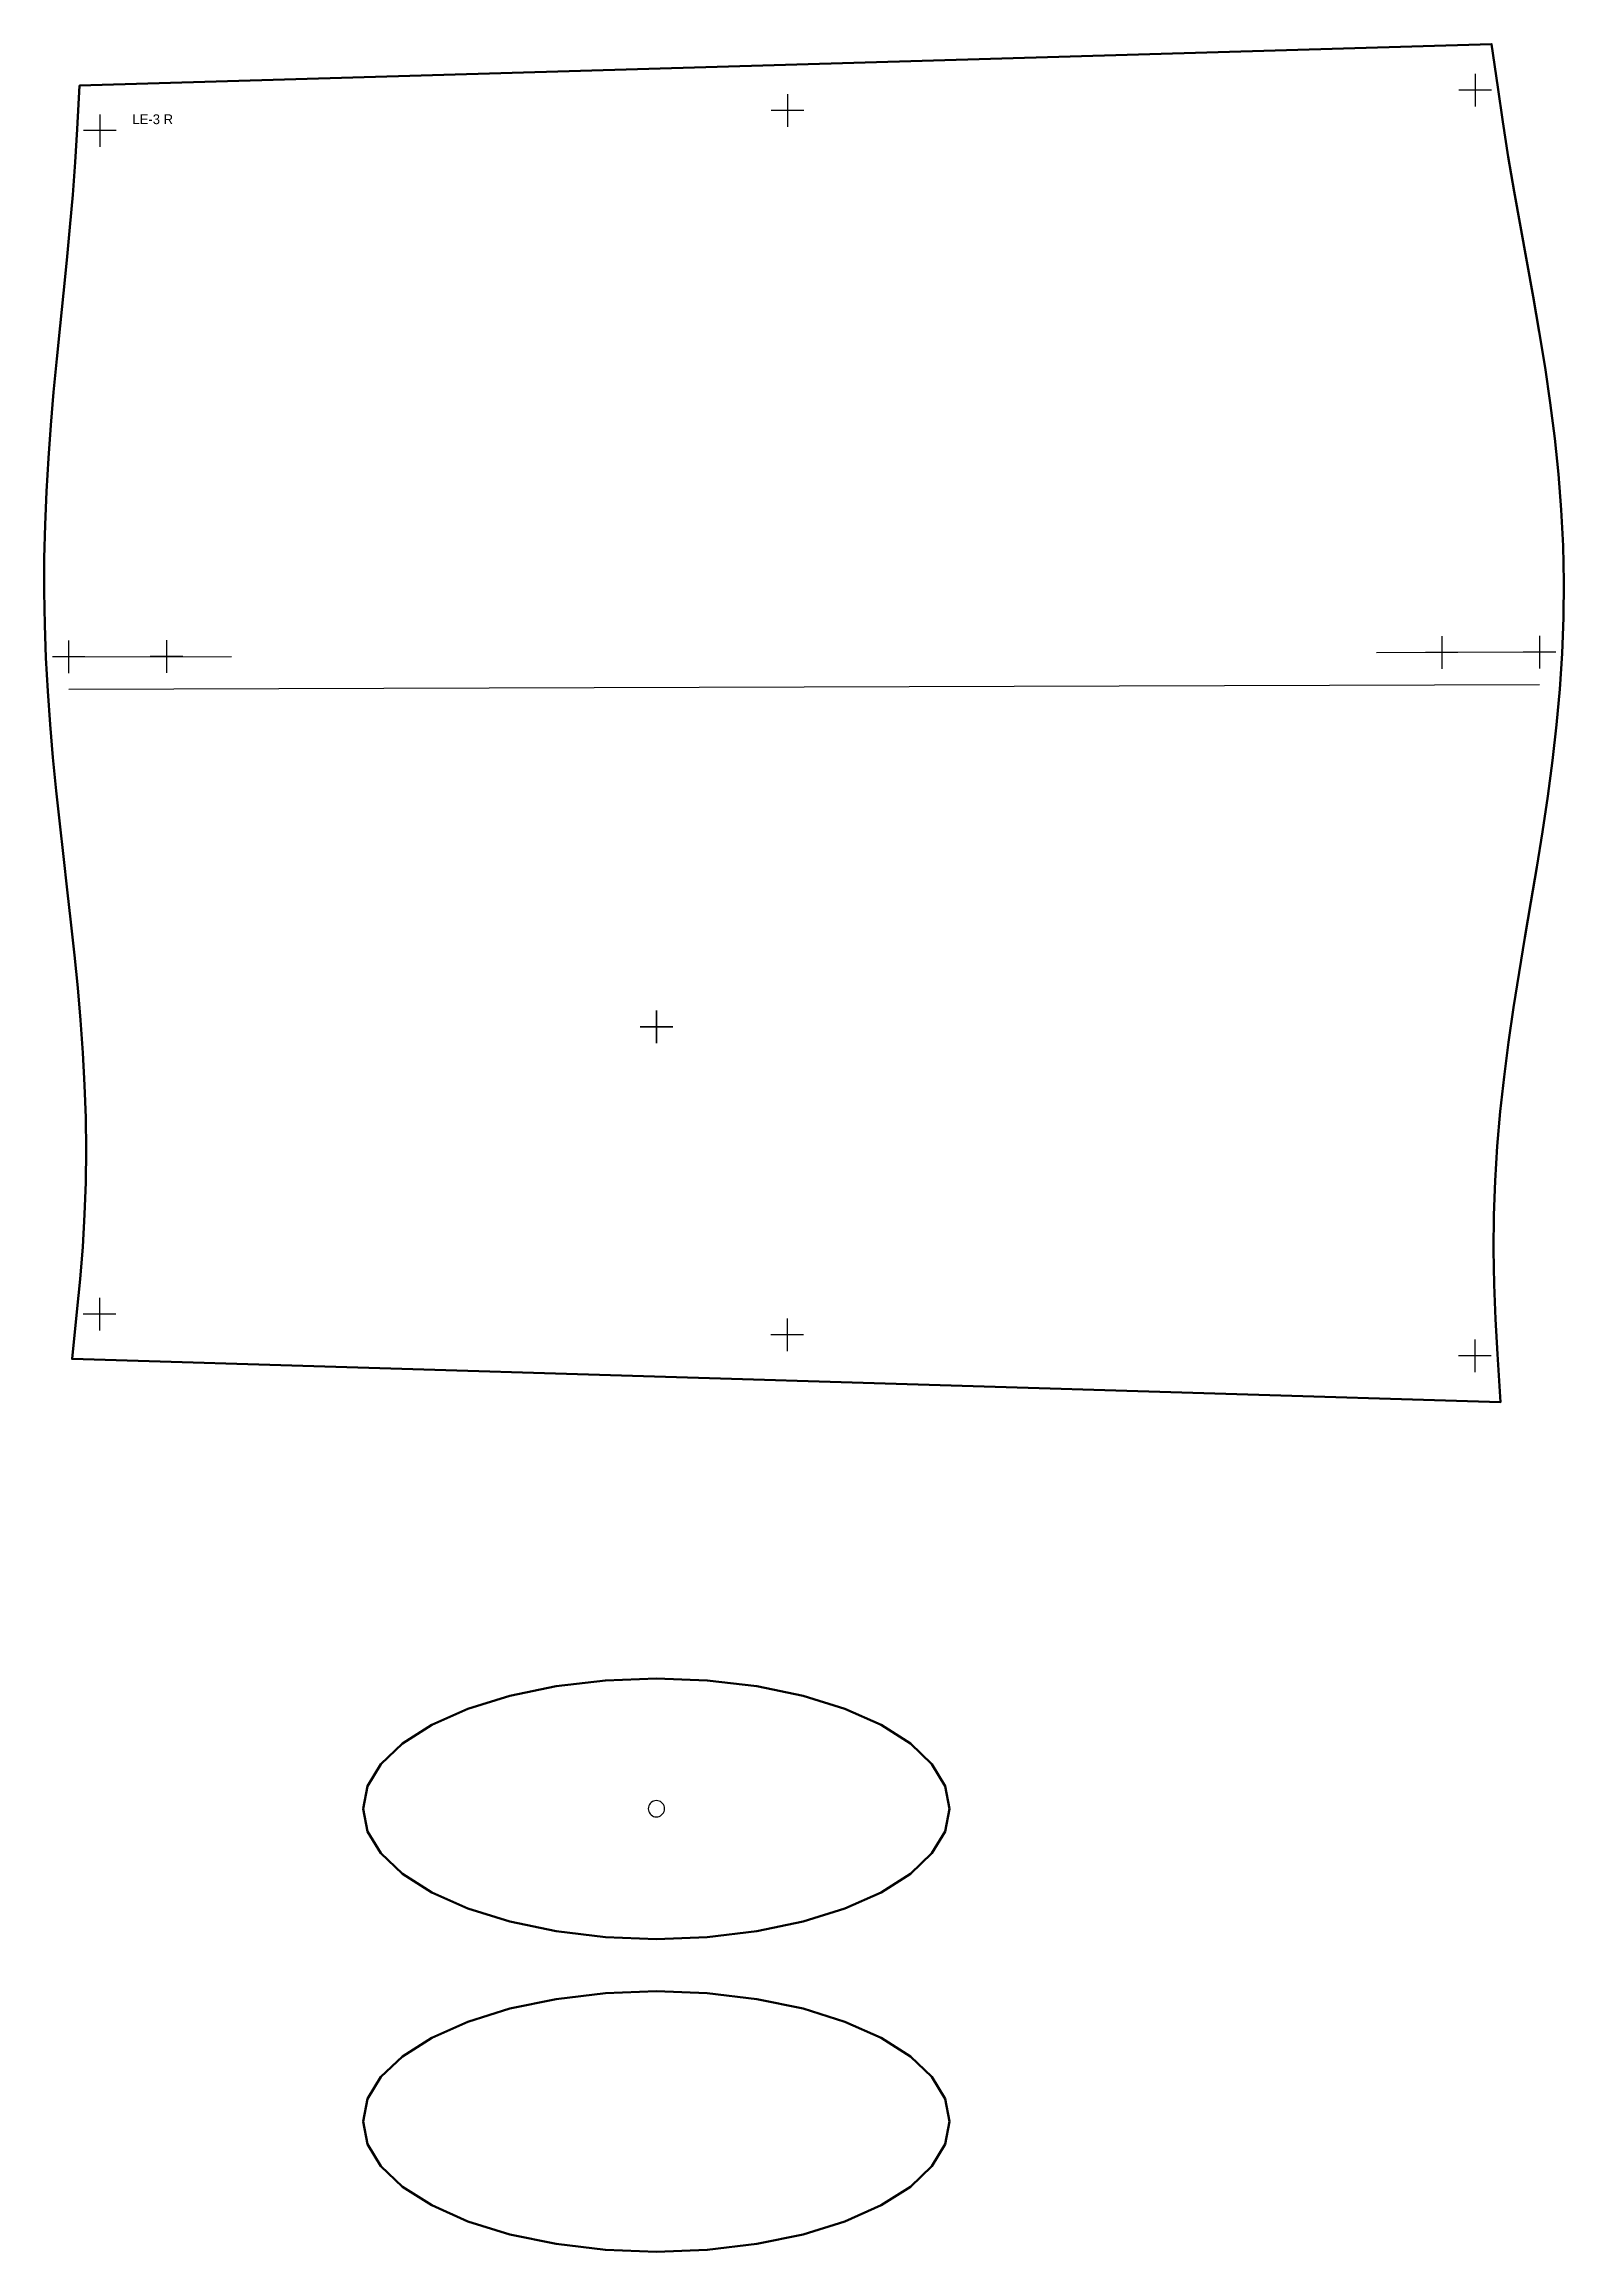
# Model space of a CAD drawing. Header units: millimetres. Extents: x -6563 to 7569, y -5370 to 3454.
# Drawn here: x -2136 to -1670, y -469 to 208 of the extents above; entities that cross this region are included whole.
import ezdxf

# ---------------------------------------------------------------- set-up
doc = ezdxf.new("R2010")
doc.units = ezdxf.units.MM
doc.layers.add('CUT', color=6, linetype='Continuous', lineweight=50)
doc.layers.add('DRILL', color=2, linetype='Continuous', lineweight=35)
doc.layers.add('PEN', color=5, linetype='Continuous')
doc.layers.add('TEXT', color=3, linetype='Continuous')

msp = doc.modelspace()

# ---------------------------------------------------------------- texts
at = {"layer": 'TEXT'}
msp.add_text('LE-3 R', height=3, dxfattribs=at).set_placement((-2109, 183.68))

# ---------------------------------------------------------------- linework, layer by layer
at = {"layer": 'CUT'}
msp.add_lwpolyline([(-1689.94, 195.06), (-1688.41, 184.35), (-1686.72, 173.69), (-1684.89, 163.01), (-1682.97, 152.28), (-1681.01, 141.53), (-1679.07, 130.74), (-1677.18, 119.9), (-1675.41, 109.03), (-1673.81, 98.13), (-1672.42, 87.2), (-1671.28, 76.24), (-1670.43, 65.26), (-1669.87, 54.27), (-1669.64, 43.26), (-1669.73, 32.25), (-1670.14, 21.25), (-1670.86, 10.25), (-1671.86, -0.71), (-1673.11, -11.66), (-1674.57, -22.58), (-1676.2, -33.47), (-1677.95, -44.33), (-1679.75, -55.14), (-1681.58, -65.95), (-1683.36, -76.66), (-1685.05, -87.38), (-1686.61, -98.06), (-1687.98, -108.72), (-1689.15, -119.36), (-1690.07, -129.98), (-1690.74, -140.6), (-1691.12, -151.21), (-1691.23, -161.83), (-1691.07, -172.47), (-1690.64, -183.12), (-1689.97, -193.87), (-1689.06, -208.55), (-2127.5, -195.26), (-2126.05, -180.81), (-2125.05, -170.83), (-2124.25, -160.91), (-2123.68, -151), (-2123.33, -141.08), (-2123.21, -131.16), (-2123.32, -121.24), (-2123.65, -111.3), (-2124.18, -101.33), (-2124.89, -91.35), (-2125.76, -81.36), (-2126.75, -71.34), (-2127.85, -61.26), (-2128.98, -51.31), (-2130.15, -41.12), (-2131.3, -31.02), (-2132.39, -20.89), (-2133.39, -10.74), (-2134.27, -0.55), (-2135, 9.65), (-2135.55, 19.84), (-2135.92, 30.06), (-2136.08, 40.28), (-2136.05, 50.49), (-2135.81, 60.72), (-2135.39, 70.92), (-2134.79, 81.12), (-2134.04, 91.31), (-2133.17, 101.47), (-2132.21, 111.64), (-2131.19, 121.74), (-2130.16, 131.85), (-2129.14, 141.91), (-2128.18, 152.02), (-2127.32, 162.03), (-2126.58, 172.04), (-2125.99, 182.09), (-2125.2, 195.51), (-1691.81, 208.23), (-1689.94, 195.06)], dxfattribs=at)
for points in [[(-1948.16, -293.33), (-1963.79, -293.94), (-1978.95, -295.74), (-1993.16, -298.69), (-2006.02, -302.69), (-2017.11, -307.62), (-2026.11, -313.33), (-2032.74, -319.65), (-2036.8, -326.38), (-2038.16, -333.33), (-2036.8, -340.27), (-2032.74, -347.01), (-2026.11, -353.33), (-2017.11, -359.04), (-2006.02, -363.97), (-1993.16, -367.97), (-1978.95, -370.91), (-1963.79, -372.72), (-1948.16, -373.33), (-1932.54, -372.72), (-1917.38, -370.91), (-1903.16, -367.97), (-1890.31, -363.97), (-1879.22, -359.04), (-1870.22, -353.33), (-1863.59, -347.01), (-1859.53, -340.27), (-1858.16, -333.33), (-1859.53, -326.38), (-1863.59, -319.65), (-1870.22, -313.33), (-1879.22, -307.62), (-1890.31, -302.69), (-1903.16, -298.69), (-1917.38, -295.74), (-1932.54, -293.94)], [(-1948.16, -389.33), (-1963.79, -389.94), (-1978.95, -391.74), (-1993.16, -394.69), (-2006.02, -398.69), (-2017.11, -403.62), (-2026.11, -409.33), (-2032.74, -415.65), (-2036.8, -422.38), (-2038.16, -429.33), (-2036.8, -436.27), (-2032.74, -443.01), (-2026.11, -449.33), (-2017.11, -455.04), (-2006.02, -459.97), (-1993.16, -463.97), (-1978.95, -466.91), (-1963.79, -468.72), (-1948.16, -469.33), (-1932.54, -468.72), (-1917.38, -466.91), (-1903.16, -463.97), (-1890.31, -459.97), (-1879.22, -455.04), (-1870.22, -449.33), (-1863.59, -443.01), (-1859.53, -436.27), (-1858.16, -429.33), (-1859.53, -422.38), (-1863.59, -415.65), (-1870.22, -409.33), (-1879.22, -403.62), (-1890.31, -398.69), (-1903.16, -394.69), (-1917.38, -391.74), (-1932.54, -389.94)]]:
    msp.add_lwpolyline(points, close=True, dxfattribs=at)
at = {"layer": 'DRILL'}
for p, q in [((-1943.16, -93.33), (-1953.16, -93.33)), ((-1948.16, -88.33), (-1948.16, -98.33))]:
    msp.add_line(p, q, dxfattribs=at)
at = {"layer": 'PEN'}
for p, q in [((-1696.87, 199.07), (-1696.87, 189.07)), ((-1907.93, 192.88), (-1907.93, 182.88)), ((-1691.87, 194.07), (-1701.87, 194.07)), ((-2119, 186.68), (-2119, 176.68)), ((-1902.93, 187.88), (-1912.93, 187.88)), ((-2114, 181.68), (-2124, 181.68)), ((-2128.56, 25.16), (-2128.56, 15.16)), ((-2098.56, 25.26), (-2098.56, 15.26)), ((-1677.14, 21.61), (-1727.13, 21.45)), ((-1702.13, 21.51), (-1712.13, 21.51)), ((-1707.13, 26.51), (-1707.13, 16.51)), ((-1672.14, 21.61), (-1682.14, 21.61)), ((-1677.14, 26.61), (-1677.14, 16.61)), ((-2123.56, 20.16), (-2133.56, 20.16)), ((-2128.56, 20.16), (-2078.56, 20.32)), ((-2093.56, 20.26), (-2103.56, 20.26)), ((-1677.1, 11.61), (-2128.53, 10.16)), ((-2114.08, -181.51), (-2124.08, -181.51)), ((-2119.08, -176.51), (-2119.08, -186.51)), ((-1908.02, -182.91), (-1908.02, -192.91)), ((-1903.02, -187.91), (-1913.02, -187.91)), ((-1696.96, -189.31), (-1696.96, -199.31)), ((-1691.96, -194.31), (-1701.96, -194.31))]:
    msp.add_line(p, q, dxfattribs=at)
msp.add_lwpolyline([(-1948.16, -330.83), (-1948.6, -330.87), (-1949.02, -330.98), (-1949.41, -331.16), (-1949.77, -331.41), (-1950.08, -331.72), (-1950.33, -332.08), (-1950.51, -332.47), (-1950.63, -332.89), (-1950.66, -333.33), (-1950.63, -333.76), (-1950.51, -334.18), (-1950.33, -334.58), (-1950.08, -334.93), (-1949.77, -335.24), (-1949.41, -335.49), (-1949.02, -335.68), (-1948.6, -335.79), (-1948.16, -335.83), (-1947.73, -335.79), (-1947.31, -335.68), (-1946.91, -335.49), (-1946.56, -335.24), (-1946.25, -334.93), (-1946, -334.58), (-1945.82, -334.18), (-1945.7, -333.76), (-1945.66, -333.33), (-1945.7, -332.89), (-1945.82, -332.47), (-1946, -332.08), (-1946.25, -331.72), (-1946.56, -331.41), (-1946.91, -331.16), (-1947.31, -330.98), (-1947.73, -330.87)], close=True, dxfattribs=at)

msp.set_redraw_order([(e.dxf.handle, doc.entitydb.next_handle()) for e in msp.query("TEXT MTEXT ATTDEF DIMENSION ARC_DIMENSION")])  # texts and dimensions are drawn at this point

doc.saveas('drawing.dxf')
